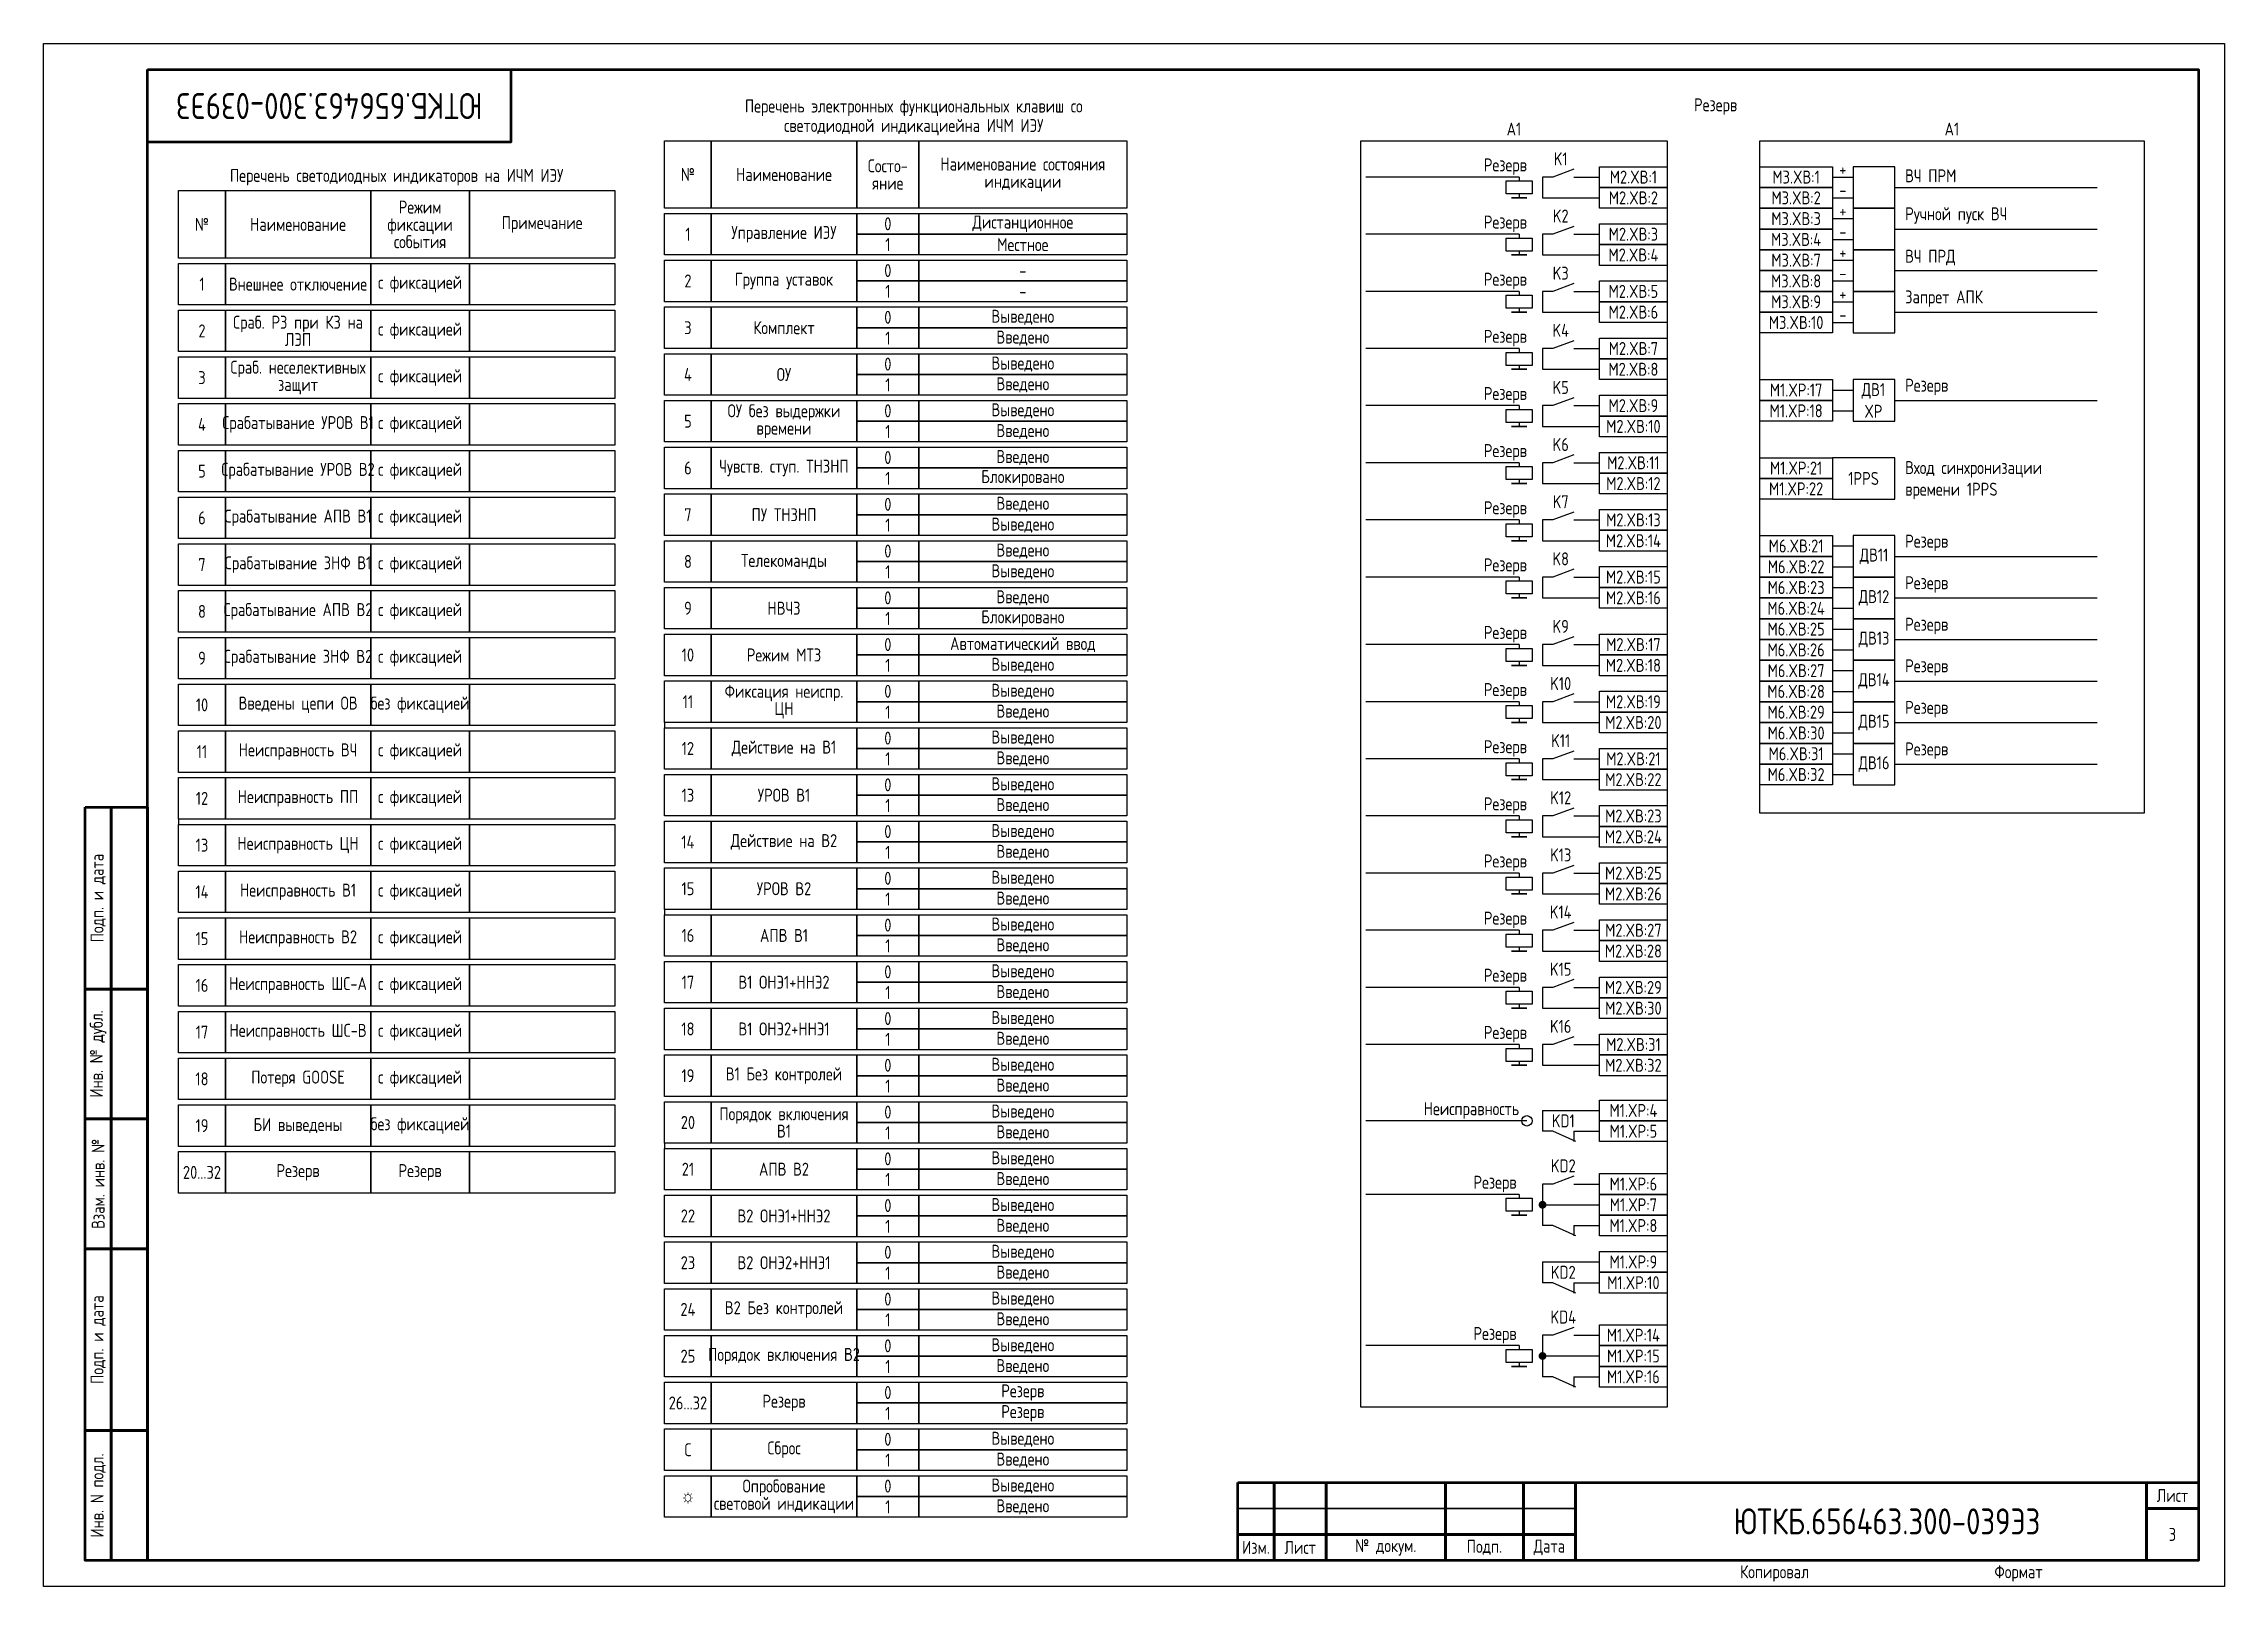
# Model space of a CAD drawing. Header units: millimetres. Extents: x -920 to 3495, y -90 to 589.
# Drawn here: x 840 to 1260, y 0 to 297 of the extents above; entities that cross this region are included whole.
import ezdxf

# ---------------------------------------------------------------- set-up
doc = ezdxf.new("R2010")
doc.units = ezdxf.units.MM
doc.styles.add('Gost type A_2.5', font='GOST_0.TTF', dxfattribs={"height": 2.5})
doc.styles.add('Gost_type_A', font='GOST_0.TTF')

msp = doc.modelspace()

# ---------------------------------------------------------------- texts
at = {"insert": (895, 285), "char_height": 5, "width": 70, "attachment_point": 5, "rotation": 180, "style": 'Gost_type_A'}
msp.add_mtext('ЮТКБ.656463.300-039Э3', dxfattribs=at)
at = {"char_height": 2.5}
for s, insert, width, attachment_point, line_spacing_factor, style in [('Перечень электронных функциональных клавиш со светодиодной индикациейна ИЧМ ИЭУ', (1007.59, 279.31), 70.4083, 8, 0.9, 'Gost_type_A'), ('Резерв', (1162.01, 284.88), 197, 5, 0.9, 'Gost_type_A'), ('A1', (1123.18, 279.31), 59, 8, 0.9, 'Gost_type_A'), ('A1', (1207.52, 279.31), 74.0002, 8, 0.9, 'Gost_type_A'), ('№ ', (964.09, 271.81), 9, 5, 0.8, 'Gost_type_A'), ('Наименование ', (982.59, 271.81), 28, 5, 0.8, 'Gost_type_A'), ('Состо- яние', (1002.59, 271.81), 12, 5, 0.8, 'Gost_type_A'), ('Наименование состояния\\Pиндикации ', (1028.59, 271.81), 40, 5, 0.8, 'Gost_type_A'), ('Перечень светодиодных индикаторов на ИЧМ ИЭУ', (908, 269.7), 84, 8, 0.9, 'Gost_type_A'), ('Режим\\Pфиксации события', (912.5, 262.2), 19, 5, 0.8, 'Gost_type_A'), ('№ ', (870.5, 262.2), 9, 5, 0.8, 'Gost_type_A'), ('Наименование ', (889, 262.2), 28, 5, 0.8, 'Gost_type_A'), ('Примечание', (936, 262.2), 28, 5, 0.8, 'Gost_type_A'), ('1', (964.09, 260.31), 9, 5, 0.8, 'Gost_type_A'), ('Управление ИЭУ', (982.59, 260.31), 28, 5, 0.8, 'Gost_type_A'), ('0', (1002.59, 262.31), 12, 5, 0.8, 'Gost_type_A'), ('Дистанционное', (1028.59, 262.31), 40, 5, 0.8, 'Gost_type_A'), ('1', (1002.59, 258.31), 12, 5, 0.8, 'Gost_type_A'), ('Местное', (1028.59, 258.31), 40, 5, 0.8, 'Gost_type_A'), ('с фиксацией', (912.5, 250.7), 19, 5, 0.8, 'Gost_type_A'), ('2', (964.09, 251.31), 9, 5, 0.8, 'Gost_type_A'), ('Группа уставок', (982.59, 251.31), 28, 5, 0.8, 'Gost_type_A'), ('0', (1002.59, 253.31), 12, 5, 0.8, 'Gost_type_A'), ('-', (1028.59, 253.31), 40, 5, 0.8, 'Gost_type_A'), ('1', (870.5, 250.7), 9, 5, 0.8, 'Gost_type_A'), ('Внешнее отключение', (889, 250.7), 28, 5, 0.8, 'Gost_type_A'), ('1', (1002.59, 249.31), 12, 5, 0.8, 'Gost_type_A'), ('-', (1028.59, 249.31), 40, 5, 0.8, 'Gost_type_A'), ('Сраб. РЗ при КЗ на ЛЭП ', (889, 241.7), 28, 5, 0.8, 'Gost_type_A'), ('0', (1002.59, 244.31), 12, 5, 0.8, 'Gost_type_A'), ('Выведено', (1028.59, 244.31), 40, 5, 0.8, 'Gost_type_A'), ('2', (870.5, 241.7), 9, 5, 0.8, 'Gost_type_A'), ('с фиксацией', (912.5, 241.7), 19, 5, 0.8, 'Gost_type_A'), ('3', (964.09, 242.31), 9, 5, 0.8, 'Gost_type_A'), ('Комплект', (982.59, 242.31), 28, 5, 0.8, 'Gost_type_A'), ('1', (1002.59, 240.31), 12, 5, 0.8, 'Gost_type_A'), ('Введено', (1028.59, 240.31), 40, 5, 0.8, 'Gost_type_A'), ('Сраб. неселективных защит ', (889, 232.7), 28, 5, 0.8, 'Gost_type_A'), ('0', (1002.59, 235.31), 12, 5, 0.8, 'Gost_type_A'), ('Выведено', (1028.59, 235.31), 40, 5, 0.8, 'Gost_type_A'), ('3', (870.5, 232.7), 9, 5, 0.8, 'Gost_type_A'), ('с фиксацией', (912.5, 232.7), 19, 5, 0.8, 'Gost_type_A'), ('4', (964.09, 233.31), 9, 5, 0.8, 'Gost_type_A'), ('ОУ', (982.59, 233.31), 28, 5, 0.8, 'Gost_type_A'), ('1', (1002.59, 231.31), 12, 5, 0.8, 'Gost_type_A'), ('Введено', (1028.59, 231.31), 40, 5, 0.8, 'Gost_type_A'), ('ОУ без выдержки времени ', (982.59, 224.31), 28, 5, 0.8, 'Gost type A_2.5'), ('0', (1002.59, 226.31), 12, 5, 0.8, 'Gost_type_A'), ('Выведено', (1028.59, 226.31), 40, 5, 0.8, 'Gost_type_A'), ('4', (870.5, 223.7), 9, 5, 0.8, 'Gost_type_A'), ('Срабатывание УРОВ В1', (889, 223.7), 28, 5, 0.8, 'Gost_type_A'), ('с фиксацией', (912.5, 223.7), 19, 5, 0.8, 'Gost_type_A'), ('5', (964.09, 224.31), 9, 5, 0.8, 'Gost_type_A'), ('1', (1002.59, 222.31), 12, 5, 0.8, 'Gost_type_A'), ('Введено', (1028.59, 222.31), 40, 5, 0.8, 'Gost_type_A'), ('0', (1002.59, 217.31), 12, 5, 0.8, 'Gost_type_A'), ('Введено', (1028.59, 217.31), 40, 5, 0.8, 'Gost_type_A'), ('5', (870.5, 214.7), 9, 5, 0.8, 'Gost_type_A'), ('Срабатывание УРОВ В2', (889, 214.7), 28, 5, 0.8, 'Gost_type_A'), ('с фиксацией', (912.5, 214.7), 19, 5, 0.8, 'Gost_type_A'), ('6', (964.09, 215.31), 9, 5, 0.8, 'Gost_type_A'), ('{\\C256;Чувств. ступ. ТНЗНП }', (982.59, 215.31), 28, 5, 0.8, 'Gost type A_2.5'), ('1', (1002.59, 213.31), 12, 5, 0.8, 'Gost_type_A'), ('Блокировано ', (1028.59, 213.31), 40, 5, 0.8, 'Gost_type_A'), ('6', (870.5, 205.7), 9, 5, 0.8, 'Gost_type_A'), ('Срабатывание АПВ В1', (889, 205.7), 28, 5, 0.8, 'Gost_type_A'), ('с фиксацией', (912.5, 205.7), 19, 5, 0.8, 'Gost_type_A'), ('7', (964.09, 206.31), 9, 5, 0.8, 'Gost_type_A'), ('ПУ ТНЗНП ', (982.59, 206.31), 28, 5, 0.8, 'Gost_type_A'), ('0', (1002.59, 208.31), 12, 5, 0.8, 'Gost_type_A'), ('Введено', (1028.59, 208.31), 40, 5, 0.8, 'Gost_type_A'), ('1', (1002.59, 204.31), 12, 5, 0.8, 'Gost_type_A'), ('Выведено', (1028.59, 204.31), 40, 5, 0.8, 'Gost_type_A'), ('7', (870.5, 196.7), 9, 5, 0.8, 'Gost_type_A'), ('Срабатывание ЗНФ В1', (889, 196.7), 28, 5, 0.8, 'Gost_type_A'), ('с фиксацией', (912.5, 196.7), 19, 5, 0.8, 'Gost_type_A'), ('8', (964.09, 197.31), 9, 5, 0.8, 'Gost_type_A'), ('Телекоманды', (982.59, 197.31), 28, 5, 0.8, 'Gost_type_A'), ('0', (1002.59, 199.31), 12, 5, 0.8, 'Gost_type_A'), ('Введено', (1028.59, 199.31), 40, 5, 0.8, 'Gost_type_A'), ('1', (1002.59, 195.31), 12, 5, 0.8, 'Gost_type_A'), ('Выведено', (1028.59, 195.31), 40, 5, 0.8, 'Gost_type_A'), ('Срабатывание АПВ В2', (889, 187.7), 28, 5, 0.8, 'Gost_type_A'), ('с фиксацией', (912.5, 187.7), 19, 5, 0.8, 'Gost_type_A'), ('9', (964.09, 188.31), 9, 5, 0.8, 'Gost_type_A'), ('НВЧЗ', (982.59, 188.31), 28, 5, 0.8, 'Gost_type_A'), ('0', (1002.59, 190.31), 12, 5, 0.8, 'Gost_type_A'), ('Введено', (1028.59, 190.31), 40, 5, 0.8, 'Gost_type_A'), ('8', (870.5, 187.7), 9, 5, 0.8, 'Gost_type_A'), ('1', (1002.59, 186.31), 12, 5, 0.8, 'Gost_type_A'), ('Блокировано', (1028.59, 186.31), 40, 5, 0.8, 'Gost_type_A'), ('0', (1002.59, 181.31), 12, 5, 0.8, 'Gost_type_A'), ('Автоматический ввод', (1028.59, 181.31), 40, 5, 0.8, 'Gost_type_A'), ('9', (870.5, 178.7), 9, 5, 0.8, 'Gost_type_A'), ('Срабатывание ЗНФ В2', (889, 178.7), 28, 5, 0.8, 'Gost_type_A'), ('с фиксацией', (912.5, 178.7), 19, 5, 0.8, 'Gost_type_A'), ('10', (964.09, 179.31), 9, 5, 0.8, 'Gost_type_A'), ('Режим МТЗ', (982.59, 179.31), 28, 5, 0.8, 'Gost_type_A'), ('1', (1002.59, 177.31), 12, 5, 0.8, 'Gost_type_A'), ('Выведено', (1028.59, 177.31), 40, 5, 0.8, 'Gost_type_A'), ('Фиксация неиспр.\\PЦН ', (982.59, 170.31), 28, 5, 0.8, 'Gost_type_A'), ('0', (1002.59, 172.31), 12, 5, 0.8, 'Gost_type_A'), ('Выведено', (1028.59, 172.31), 40, 5, 0.8, 'Gost_type_A'), ('10', (870.5, 169.7), 9, 5, 0.8, 'Gost_type_A'), ('Введены цепи ОВ', (889, 169.7), 28, 5, 0.8, 'Gost_type_A'), ('без фиксацией', (912.5, 169.7), 19, 5, 0.8, 'Gost_type_A'), ('11', (964.09, 170.31), 9, 5, 0.8, 'Gost_type_A'), ('1', (1002.59, 168.31), 12, 5, 0.8, 'Gost_type_A'), ('Введено', (1028.59, 168.31), 40, 5, 0.8, 'Gost_type_A'), ('0', (1002.59, 163.31), 12, 5, 0.8, 'Gost_type_A'), ('Выведено', (1028.59, 163.31), 40, 5, 0.8, 'Gost_type_A'), ('11', (870.5, 160.7), 9, 5, 0.8, 'Gost_type_A'), ('Неисправность ВЧ', (889, 160.7), 28, 5, 0.8, 'Gost_type_A'), ('с фиксацией', (912.5, 160.7), 19, 5, 0.8, 'Gost_type_A'), ('12', (964.09, 161.31), 9, 5, 0.8, 'Gost_type_A'), ('Действие на В1 ', (982.59, 161.31), 28, 5, 0.8, 'Gost_type_A'), ('1', (1002.59, 159.31), 12, 5, 0.8, 'Gost_type_A'), ('Введено', (1028.59, 159.31), 40, 5, 0.8, 'Gost_type_A'), ('0', (1002.59, 154.31), 12, 5, 0.8, 'Gost_type_A'), ('Выведено', (1028.59, 154.31), 40, 5, 0.8, 'Gost_type_A'), ('12', (870.5, 151.7), 9, 5, 0.8, 'Gost_type_A'), ('Неисправность ПП', (889, 151.7), 28, 5, 0.8, 'Gost_type_A'), ('с фиксацией', (912.5, 151.7), 19, 5, 0.8, 'Gost_type_A'), ('13', (964.09, 152.31), 9, 5, 0.8, 'Gost_type_A'), ('УРОВ В1 ', (982.59, 152.31), 28, 5, 0.8, 'Gost_type_A'), ('1', (1002.59, 150.31), 12, 5, 0.8, 'Gost_type_A'), ('Введено', (1028.59, 150.31), 40, 5, 0.8, 'Gost_type_A'), ('13', (870.5, 142.7), 9, 5, 0.8, 'Gost_type_A'), ('Неисправность ЦН ', (889, 142.7), 28, 5, 0.8, 'Gost_type_A'), ('с фиксацией', (912.5, 142.7), 19, 5, 0.8, 'Gost_type_A'), ('14', (964.09, 143.31), 9, 5, 0.8, 'Gost_type_A'), ('Действие на В2', (982.59, 143.31), 28, 5, 0.8, 'Gost_type_A'), ('0', (1002.59, 145.31), 12, 5, 0.8, 'Gost_type_A'), ('Выведено', (1028.59, 145.31), 40, 5, 0.8, 'Gost_type_A'), ('1', (1002.59, 141.31), 12, 5, 0.8, 'Gost_type_A'), ('Введено', (1028.59, 141.31), 40, 5, 0.8, 'Gost_type_A'), ('14', (870.5, 133.7), 9, 5, 0.8, 'Gost_type_A'), ('Неисправность В1', (889, 133.7), 28, 5, 0.8, 'Gost_type_A'), ('с фиксацией', (912.5, 133.7), 19, 5, 0.8, 'Gost_type_A'), ('15', (964.09, 134.31), 9, 5, 0.8, 'Gost_type_A'), ('УРОВ В2', (982.59, 134.31), 28, 5, 0.8, 'Gost_type_A'), ('0', (1002.59, 136.31), 12, 5, 0.8, 'Gost_type_A'), ('Выведено', (1028.59, 136.31), 40, 5, 0.8, 'Gost_type_A'), ('1', (1002.59, 132.31), 12, 5, 0.8, 'Gost_type_A'), ('Введено', (1028.59, 132.31), 40, 5, 0.8, 'Gost_type_A'), ('Неисправность В2', (889, 124.7), 28, 5, 0.8, 'Gost_type_A'), ('с фиксацией', (912.5, 124.7), 19, 5, 0.8, 'Gost_type_A'), ('16', (964.09, 125.31), 9, 5, 0.8, 'Gost_type_A'), ('АПВ В1', (982.59, 125.31), 28, 5, 0.8, 'Gost_type_A'), ('0', (1002.59, 127.31), 12, 5, 0.8, 'Gost_type_A'), ('Выведено', (1028.59, 127.31), 40, 5, 0.8, 'Gost_type_A'), ('15', (870.5, 124.7), 9, 5, 0.8, 'Gost_type_A'), ('1', (1002.59, 123.31), 12, 5, 0.8, 'Gost_type_A'), ('Введено', (1028.59, 123.31), 40, 5, 0.8, 'Gost_type_A'), ('0', (1002.59, 118.31), 12, 5, 0.8, 'Gost_type_A'), ('Выведено', (1028.59, 118.31), 40, 5, 0.8, 'Gost_type_A'), ('16', (870.5, 115.7), 9, 5, 0.8, 'Gost_type_A'), ('Неисправность ШС-А ', (889, 115.7), 28, 5, 0.8, 'Gost_type_A'), ('с фиксацией', (912.5, 115.7), 19, 5, 0.8, 'Gost_type_A'), ('17', (964.09, 116.31), 9, 5, 0.8, 'Gost_type_A'), ('В1 ОНЭ1+ННЭ2', (982.59, 116.31), 28, 5, 0.8, 'Gost_type_A'), ('1', (1002.59, 114.31), 12, 5, 0.8, 'Gost_type_A'), ('Введено', (1028.59, 114.31), 40, 5, 0.8, 'Gost_type_A'), ('0', (1002.59, 109.31), 12, 5, 0.8, 'Gost_type_A'), ('Выведено', (1028.59, 109.31), 40, 5, 0.8, 'Gost_type_A'), ('17', (870.5, 106.7), 9, 5, 0.8, 'Gost_type_A'), ('Неисправность ШС-В ', (889, 106.7), 28, 5, 0.8, 'Gost_type_A'), ('с фиксацией', (912.5, 106.7), 19, 5, 0.8, 'Gost_type_A'), ('18', (964.09, 107.31), 9, 5, 0.8, 'Gost_type_A'), ('В1 ОНЭ2+ННЭ1', (982.59, 107.31), 28, 5, 0.8, 'Gost_type_A'), ('1', (1002.59, 105.31), 12, 5, 0.8, 'Gost_type_A'), ('Введено', (1028.59, 105.31), 40, 5, 0.8, 'Gost_type_A'), ('0', (1002.59, 100.31), 12, 5, 0.8, 'Gost_type_A'), ('Выведено', (1028.59, 100.31), 40, 5, 0.8, 'Gost_type_A'), ('18', (870.5, 97.7), 9, 5, 0.8, 'Gost_type_A'), ('Потеря GOOSE ', (889, 97.7), 28, 5, 0.8, 'Gost_type_A'), ('с фиксацией', (912.5, 97.7), 19, 5, 0.8, 'Gost_type_A'), ('19', (964.09, 98.31), 9, 5, 0.8, 'Gost_type_A'), ('В1 Без контролей', (982.59, 98.31), 28, 5, 0.8, 'Gost_type_A'), ('1', (1002.59, 96.31), 12, 5, 0.8, 'Gost_type_A'), ('Введено', (1028.59, 96.31), 40, 5, 0.8, 'Gost_type_A'), ('0', (1002.59, 91.31), 12, 5, 0.8, 'Gost_type_A'), ('Выведено', (1028.59, 91.31), 40, 5, 0.8, 'Gost_type_A'), ('Неисправность', (1124.18, 91.62), 37, 6, 0.8, 'Gost_type_A'), ('19', (870.5, 88.7), 9, 5, 0.8, 'Gost_type_A'), ('БИ выведены ', (889, 88.7), 28, 5, 0.8, 'Gost_type_A'), ('без фиксацией', (912.5, 88.7), 19, 5, 0.8, 'Gost_type_A'), ('20', (964.09, 89.31), 9, 5, 0.8, 'Gost_type_A'), ('Порядок включения\\PВ1', (982.59, 89.31), 28, 5, 0.8, 'Gost_type_A'), ('1', (1002.59, 87.31), 12, 5, 0.8, 'Gost_type_A'), ('Введено', (1028.59, 87.31), 40, 5, 0.8, 'Gost_type_A'), ('20...32', (870.5, 79.7), 9, 5, 0.8, 'Gost_type_A'), ('Резерв', (889, 79.7), 28, 5, 0.8, 'Gost_type_A'), ('Резерв', (912.5, 79.7), 19, 5, 0.8, 'Gost_type_A'), ('21', (964.09, 80.31), 9, 5, 0.8, 'Gost_type_A'), ('АПВ В2', (982.59, 80.31), 28, 5, 0.8, 'Gost_type_A'), ('0', (1002.59, 82.31), 12, 5, 0.8, 'Gost_type_A'), ('Выведено', (1028.59, 82.31), 40, 5, 0.8, 'Gost_type_A'), ('1', (1002.59, 78.31), 12, 5, 0.8, 'Gost_type_A'), ('Введено', (1028.59, 78.31), 40, 5, 0.8, 'Gost_type_A'), ('Резерв', (1123.68, 77.46), 37, 6, 0.8, 'Gost_type_A'), ('22', (964.09, 71.31), 9, 5, 0.8, 'Gost_type_A'), ('В2 ОНЭ1+ННЭ2', (982.59, 71.31), 28, 5, 0.8, 'Gost_type_A'), ('0', (1002.59, 73.31), 12, 5, 0.8, 'Gost_type_A'), ('Выведено', (1028.59, 73.31), 40, 5, 0.8, 'Gost_type_A'), ('1', (1002.59, 69.31), 12, 5, 0.8, 'Gost_type_A'), ('Введено', (1028.59, 69.31), 40, 5, 0.8, 'Gost_type_A'), ('23', (964.09, 62.31), 9, 5, 0.8, 'Gost_type_A'), ('В2 ОНЭ2+ННЭ1', (982.59, 62.31), 28, 5, 0.8, 'Gost_type_A'), ('0', (1002.59, 64.31), 12, 5, 0.8, 'Gost_type_A'), ('Выведено', (1028.59, 64.31), 40, 5, 0.8, 'Gost_type_A'), ('1', (1002.59, 60.31), 12, 5, 0.8, 'Gost_type_A'), ('Введено', (1028.59, 60.31), 40, 5, 0.8, 'Gost_type_A'), ('В2 Без контролей', (982.59, 53.31), 28, 5, 0.8, 'Gost_type_A'), ('0', (1002.59, 55.31), 12, 5, 0.8, 'Gost_type_A'), ('Выведено', (1028.59, 55.31), 40, 5, 0.8, 'Gost_type_A'), ('24', (964.09, 53.31), 9, 5, 0.8, 'Gost_type_A'), ('1', (1002.59, 51.31), 12, 5, 0.8, 'Gost_type_A'), ('Введено', (1028.59, 51.31), 40, 5, 0.8, 'Gost_type_A'), ('0', (1002.59, 46.31), 12, 5, 0.8, 'Gost_type_A'), ('Выведено', (1028.59, 46.31), 40, 5, 0.8, 'Gost_type_A'), ('Резерв', (1123.68, 48.35), 37, 6, 0.8, 'Gost_type_A'), ('25', (964.09, 44.31), 9, 5, 0.8, 'Gost_type_A'), ('Порядок включения В2', (982.59, 44.31), 28, 5, 0.8, 'Gost_type_A'), ('1', (1002.59, 42.31), 12, 5, 0.8, 'Gost_type_A'), ('Введено', (1028.59, 42.31), 40, 5, 0.8, 'Gost_type_A'), ('0', (1002.59, 37.31), 12, 5, 0.8, 'Gost_type_A'), ('Резерв', (1028.59, 37.31), 40, 5, 0.8, 'Gost_type_A'), ('26...32', (964.09, 35.31), 9, 5, 0.8, 'Gost_type_A'), ('Резерв', (982.59, 35.31), 28, 5, 0.8, 'Gost_type_A'), ('1', (1002.59, 33.31), 12, 5, 0.8, 'Gost_type_A'), ('Резерв', (1028.59, 33.31), 40, 5, 0.8, 'Gost_type_A'), ('0', (1002.59, 28.31), 12, 5, 0.8, 'Gost_type_A'), ('Выведено', (1028.59, 28.31), 40, 5, 0.8, 'Gost_type_A'), ('C', (964.09, 26.31), 9, 5, 0.8, 'Gost_type_A'), ('Сброс', (982.59, 26.31), 28, 5, 0.8, 'Gost_type_A'), ('1', (1002.59, 24.31), 12, 5, 0.8, 'Gost_type_A'), ('Введено', (1028.59, 24.31), 40, 5, 0.8, 'Gost_type_A'), ('☼', (964.09, 17.31), 9, 5, 0.8, 'Gost_type_A'), ('Опробование световой индикации', (982.59, 17.31), 28, 5, 0.8, 'Gost_type_A'), ('0', (1002.59, 19.31), 12, 5, 0.8, 'Gost_type_A'), ('Выведено', (1028.59, 19.31), 40, 5, 0.8, 'Gost_type_A'), ('1', (1002.59, 15.31), 12, 5, 0.8, 'Gost_type_A'), ('Введено', (1028.59, 15.31), 40, 5, 0.8, 'Gost_type_A')]:
    msp.add_mtext(s, dxfattribs=dict(at, insert=insert, width=width, attachment_point=attachment_point, line_spacing_factor=line_spacing_factor, style=style))
at = {"style": 'Gost_type_A'}
for s, insert, char_height, width, attachment_point in [('Резерв', (1125.68, 273.31), 2.5, 31.0015, 6), ('K1', (1132.18, 274.81), 2.5, 5, 5), ('+', (1186.52, 272.81), 2.5, 4, 5), ('M2.XВ:1', (1146.18, 271.31), 2.5, 13, 5), ('M3.XВ:1', (1177.52, 271.31), 2.5, 14, 5), ('ВЧ ПРM', (1198.52, 270.31), 2.5, 30.8621, 7), ('K2', (1132.18, 263.81), 2.5, 5, 5), ('M2.XВ:2', (1146.18, 267.31), 2.5, 13, 5), ('M3.XВ:2', (1177.52, 267.31), 2.5, 14, 5), ('-', (1186.52, 268.81), 2.5, 4, 5), ('+', (1186.52, 264.81), 2.5, 4, 5), ('Ручной пуск ВЧ', (1198.52, 262.31), 2.5, 44.8565, 7), ('Резерв', (1125.68, 262.31), 2.5, 31.0015, 6), ('M2.XВ:3', (1146.18, 260.31), 2.5, 13, 5), ('M3.XВ:4', (1177.52, 259.31), 2.5, 14, 5), ('M3.XВ:3', (1177.52, 263.31), 2.5, 14, 5), ('-', (1186.52, 260.81), 2.5, 4, 5), ('M2.XВ:4', (1146.18, 256.31), 2.5, 13, 5), ('M3.XВ:7', (1177.52, 255.31), 2.5, 14, 5), ('+', (1186.52, 256.81), 2.5, 4, 5), ('ВЧ ПРД', (1198.52, 254.31), 2.5, 27.8465, 7), ('Резерв', (1125.68, 251.31), 2.5, 31.0015, 6), ('K3', (1132.18, 252.81), 2.5, 5, 5), ('M3.XВ:8', (1177.52, 251.31), 2.5, 14, 5), ('-', (1186.52, 252.81), 2.5, 4, 5), ('M2.XВ:5', (1146.18, 249.31), 2.5, 13, 5), ('M3.XВ:9', (1177.52, 247.31), 2.5, 14, 5), ('+', (1186.52, 248.81), 2.5, 4, 5), ('Запрет АПК', (1198.52, 246.31), 2.5, 27.8465, 7), ('M2.XВ:6', (1146.18, 245.31), 2.5, 13, 5), ('M3.XВ:10', (1177.52, 243.31), 2.5, 14, 5), ('-', (1186.52, 244.81), 2.5, 4, 5), ('Резерв', (1125.68, 240.31), 2.5, 31.0015, 6), ('K4', (1132.18, 241.81), 2.5, 5, 5), ('M2.XВ:7', (1146.18, 238.31), 2.5, 13, 5), ('M2.XВ:8', (1146.18, 234.31), 2.5, 13, 5), ('K5', (1132.18, 230.81), 2.5, 5, 5), ('M1.XP:17', (1177.52, 230.31), 2.5, 14, 5), ('ДВ1 XP', (1192.4, 228.31), 2.5, 7.7588, 5), ('Резерв', (1198.52, 229.31), 2.5, 37, 7), ('Резерв', (1125.68, 229.31), 2.5, 31.0015, 6), ('M2.XВ:9', (1146.18, 227.31), 2.5, 13, 5), ('M1.XP:18', (1177.52, 226.31), 2.5, 14, 5), ('M2.XВ:10', (1146.18, 223.31), 2.5, 13, 5), ('Резерв', (1125.68, 218.31), 2.5, 31.0015, 6), ('K6', (1132.18, 219.81), 2.5, 5, 5), ('M2.XВ:11', (1146.18, 216.31), 2.5, 13, 5), ('M1.XP:21', (1177.52, 215.29), 2.5, 14, 5), ('1PPS', (1190.52, 213.29), 2.5, 12, 5), ('Вход синхронизации\\Pвремени 1PPS', (1198.52, 209.29), 2.5, 35.9749, 7), ('K7', (1132.18, 208.81), 2.5, 5, 5), ('M2.XВ:12', (1146.18, 212.31), 2.5, 13, 5), ('M1.XP:22', (1177.52, 211.29), 2.5, 14, 5), ('Резерв', (1125.68, 207.31), 2.5, 31.0015, 6), ('M2.XВ:13', (1146.18, 205.31), 2.5, 13, 5), ('M2.XВ:14', (1146.18, 201.31), 2.5, 13, 5), ('Резерв', (1198.52, 199.29), 2.5, 27.8465, 7), ('Резерв', (1125.68, 196.31), 2.5, 31.0015, 6), ('K8', (1132.18, 197.81), 2.5, 5, 5), ('M6.XВ:22', (1177.52, 196.29), 2.5, 14, 5), ('M6.XВ:21', (1177.52, 200.29), 2.5, 14, 5), ('ДВ11', (1192.52, 198.29), 2.5, 7.9998, 5), ('M2.XВ:15', (1146.18, 194.31), 2.5, 13, 5), ('M6.XВ:23', (1177.52, 192.29), 2.5, 14, 5), ('Резерв', (1198.52, 191.29), 2.5, 27.8465, 7), ('M2.XВ:16', (1146.18, 190.31), 2.5, 13, 5), ('M6.XВ:24', (1177.52, 188.29), 2.5, 14, 5), ('ДВ12', (1192.52, 190.29), 2.5, 7.9998, 5), ('Резерв', (1125.68, 183.31), 2.5, 31.0015, 6), ('K9', (1132.18, 184.81), 2.5, 5, 5), ('M6.XВ:25', (1177.52, 184.29), 2.5, 14, 5), ('Резерв', (1198.52, 183.29), 2.5, 27.8465, 7), ('M2.XВ:17', (1146.18, 181.31), 2.5, 13, 5), ('M6.XВ:26', (1177.52, 180.29), 2.5, 14, 5), ('ДВ13', (1192.52, 182.29), 2.5, 7.9998, 5), ('M2.XВ:18', (1146.18, 177.31), 2.5, 13, 5), ('M6.XВ:27', (1177.52, 176.29), 2.5, 14, 5), ('Резерв', (1198.52, 175.29), 2.5, 27.8465, 7), ('Резерв', (1125.68, 172.31), 2.5, 31.0015, 6), ('K10', (1132.18, 173.81), 2.5, 5, 5), ('M6.XВ:28', (1177.52, 172.29), 2.5, 14, 5), ('ДВ14', (1192.52, 174.29), 2.5, 7.9998, 5), ('M2.XВ:19', (1146.18, 170.31), 2.5, 13, 5), ('M6.XВ:29', (1177.52, 168.29), 2.5, 14, 5), ('Резерв', (1198.52, 167.29), 2.5, 27.8465, 7), ('K11', (1132.18, 162.81), 2.5, 5, 5), ('M2.XВ:20', (1146.18, 166.31), 2.5, 13, 5), ('M6.XВ:30', (1177.52, 164.29), 2.5, 14, 5), ('ДВ15', (1192.52, 166.29), 2.5, 7.9998, 5), ('Резерв', (1125.68, 161.31), 2.5, 31.0015, 6), ('M2.XВ:21', (1146.18, 159.31), 2.5, 13, 5), ('M6.XВ:31', (1177.52, 160.29), 2.5, 14, 5), ('ДВ16', (1192.52, 158.29), 2.5, 7.9998, 5), ('Резерв', (1198.52, 159.29), 2.5, 27.8465, 7), ('M2.XВ:22', (1146.18, 155.31), 2.5, 13, 5), ('M6.XВ:32', (1177.52, 156.29), 2.5, 14, 5), ('Резерв', (1125.68, 150.31), 2.5, 31.0015, 6), ('K12', (1132.18, 151.81), 2.5, 5, 5), ('M2.XВ:23', (1146.18, 148.31), 2.5, 13, 5), ('M2.XВ:24', (1146.18, 144.31), 2.5, 13, 5), ('Резерв', (1125.68, 139.31), 2.5, 31.0015, 6), ('K13', (1132.18, 140.81), 2.5, 5, 5), ('M2.XВ:25', (1146.18, 137.31), 2.5, 13, 5), ('M2.XВ:26', (1146.18, 133.31), 2.5, 13, 5), ('K14', (1132.18, 129.81), 2.5, 5, 5), ('Резерв', (1125.68, 128.31), 2.5, 31.0015, 6), ('M2.XВ:27', (1146.18, 126.31), 2.5, 13, 5), ('M2.XВ:28', (1146.18, 122.31), 2.5, 13, 5), ('Резерв', (1125.68, 117.31), 2.5, 31.0015, 6), ('K15', (1132.18, 118.81), 2.5, 5, 5), ('M2.XВ:29', (1146.18, 115.31), 2.5, 13, 5), ('M2.XВ:30', (1146.18, 111.31), 2.5, 13, 5), ('Резерв', (1125.68, 106.31), 2.5, 31.0015, 6), ('K16', (1132.18, 107.81), 2.5, 5, 5), ('M2.XВ:31', (1146.18, 104.31), 2.5, 13, 5), ('M2.XВ:32', (1146.18, 100.31), 2.5, 13, 5), ('M1.XP:4', (1146.18, 91.62), 2.5, 13, 5), ('KD1', (1132.68, 89.62), 2.5, 8, 5), ('M1.XP:5', (1146.18, 87.62), 2.5, 13, 5), ('KD2', (1132.68, 80.96), 2.5, 8, 5), ('M1.XP:6', (1146.18, 77.46), 2.5, 13, 5), ('M1.XP:7', (1146.18, 73.46), 2.5, 13, 5), ('M1.XP:8', (1146.18, 69.46), 2.5, 13, 5), ('M1.XP:9', (1146.18, 62.46), 2.5, 13, 5), ('KD2', (1132.68, 60.46), 2.5, 8, 5), ('M1.XP:10', (1146.18, 58.46), 2.5, 13, 5), ('KD4', (1132.68, 51.85), 2.5, 8, 5), ('M1.XP:14', (1146.18, 48.35), 2.5, 13, 5), ('M1.XP:15', (1146.18, 44.35), 2.5, 13, 5), ('M1.XP:16', (1146.18, 40.35), 2.5, 13, 5), ('ЮТКБ.656463.300-039Э3', (1195, 12.5), 5, 120, 5), ('3', (1250, 10), 2.5, 10, 5)]:
    msp.add_mtext(s, dxfattribs=dict(at, insert=insert, char_height=char_height, width=width, attachment_point=attachment_point))

# ---------------------------------------------------------------- blocks, each defined once
blk = doc.blocks.new('Штамп угловой верхний')
at = {"lineweight": 50}
blk.add_lwpolyline([(0, 0), (70, 0), (70, -14), (0, -14)], close=True, dxfattribs=at)
blk = doc.blocks.new('Формат_А3')
blk.add_lwpolyline([(-420, 297), (0, 297), (0, 0), (-420, 0)], close=True)
at = {"lineweight": 50}
blk.add_lwpolyline([(-400, 292), (-5, 292), (-5, 5), (-400, 5)], close=True, dxfattribs=at)
blk = doc.blocks.new('Штамп левый нижний')
at = {"lineweight": 50}
for points in [[(-12, 145), (-7, 145), (-7, 110), (-12, 110)], [(-7, 145), (0, 145), (0, 110), (-7, 110)], [(-12, 110), (-7, 110), (-7, 85), (-12, 85)], [(-7, 110), (0, 110), (0, 85), (-7, 85)], [(-12, 85), (-7, 85), (-7, 60), (-12, 60)], [(-7, 85), (0, 85), (0, 60), (-7, 60)], [(-12, 60), (-7, 60), (-7, 25), (-12, 25)], [(-7, 60), (0, 60), (0, 25), (-7, 25)], [(-12, 25), (-7, 25), (-7, 0), (-12, 0)], [(-7, 25), (0, 25), (0, 0), (-7, 0)]]:
    blk.add_lwpolyline(points, close=True, dxfattribs=at)
at = {"char_height": 2.5, "attachment_point": 5, "rotation": 90, "style": 'Gost_type_A'}
for s, insert, width in [('Подп. и дата', (-9.5, 127.5), 35), ('Инв. № дубл.', (-9.5, 97.5), 25), ('Взам. инв. №', (-9.5, 72.5), 25), ('Подп. и дата', (-9.5, 42.5), 35), ('Инв. N подл.', (-9.5, 12.5), 25)]:
    blk.add_mtext(s, dxfattribs=dict(at, insert=insert, width=width))
blk = doc.blocks.new('Штамп малый нижний')
at = {"lineweight": 50}
for points in [[(-185, 15), (-178, 15), (-178, 5), (-185, 5)], [(-178, 15), (-168, 15), (-168, 5), (-178, 5)], [(-168, 15), (-145, 15), (-145, 5), (-168, 5)], [(-145, 15), (-130, 15), (-130, 5), (-145, 5)], [(-130, 15), (-120, 15), (-120, 5), (-130, 5)], [(-120, 15), (-10, 15), (-10, 0), (-120, 0)], [(-10, 15), (0, 15), (0, 10), (-10, 10)], [(-10, 10), (0, 10), (0, 0), (-10, 0)], [(-185, 5), (-178, 5), (-178, 0), (-185, 0)], [(-178, 5), (-168, 5), (-168, 0), (-178, 0)], [(-168, 5), (-145, 5), (-145, 0), (-168, 0)], [(-145, 5), (-130, 5), (-130, 0), (-145, 0)], [(-130, 5), (-120, 5), (-120, 0), (-130, 0)]]:
    blk.add_lwpolyline(points, close=True, dxfattribs=at)
for points in [[(-185, 15), (-178, 15), (-178, 10), (-185, 10)], [(-178, 15), (-168, 15), (-168, 10), (-178, 10)], [(-168, 15), (-145, 15), (-145, 10), (-168, 10)], [(-145, 15), (-130, 15), (-130, 10), (-145, 10)], [(-130, 15), (-120, 15), (-120, 10), (-130, 10)], [(-185, 10), (-178, 10), (-178, 5), (-185, 5)], [(-178, 10), (-168, 10), (-168, 5), (-178, 5)], [(-168, 10), (-145, 10), (-145, 5), (-168, 5)], [(-145, 10), (-130, 10), (-130, 5), (-145, 5)], [(-130, 10), (-120, 10), (-120, 5), (-130, 5)]]:
    blk.add_lwpolyline(points, close=True)
at = {"char_height": 2.5, "style": 'Gost_type_A'}
for s, insert, width, attachment_point in [('Лист', (-5, 12.5), 10, 5), ('Изм.', (-181.5, 2.5), 7, 5), ('Лист', (-173, 2.5), 10, 5), ('№ докум.', (-156.5, 2.5), 23, 5), ('Подп.', (-137.5, 2.5), 15, 5), ('Дата', (-125, 2.5), 10, 5), ('Копировал', (-75, -2.53), 13.1202, 6), ('Формат', (-30, -2.53), 13.1202, 6)]:
    blk.add_mtext(s, dxfattribs=dict(at, insert=insert, width=width, attachment_point=attachment_point))
blk = doc.blocks.new('POINT')
at = {"const_width": 0.75}
blk.add_lwpolyline([(-0.375, 0, 1), (0.375, 0, 1)], format="xyb", close=True, dxfattribs=at)

# ---------------------------------------------------------------- linework, layer by layer
for p, q in [((1124.18, 271.31), (1094.68, 271.31)), ((1124.18, 271.31), (1124.18, 270.56)), ((1184.52, 271.31), (1188.52, 271.31)), ((1196.52, 269.31), (1235.52, 269.31)), ((1124.18, 268.06), (1124.18, 267.31)), ((1184.52, 267.31), (1188.52, 267.31)), ((1184.52, 263.31), (1188.52, 263.31)), ((1196.52, 261.31), (1235.52, 261.31)), ((1124.18, 260.31), (1094.68, 260.31)), ((1124.18, 260.31), (1124.18, 259.56)), ((1124.18, 257.06), (1124.18, 256.31)), ((1184.52, 259.31), (1188.52, 259.31)), ((1184.52, 255.31), (1188.52, 255.31)), ((1196.52, 253.31), (1235.52, 253.31)), ((1124.18, 249.31), (1094.68, 249.31)), ((1124.18, 249.31), (1124.18, 248.56)), ((1184.52, 251.31), (1188.52, 251.31)), ((1124.18, 246.06), (1124.18, 245.31)), ((1184.52, 247.31), (1188.52, 247.31)), ((1196.52, 245.31), (1235.52, 245.31)), ((1184.52, 243.31), (1188.52, 243.31)), ((1124.18, 238.31), (1094.68, 238.31)), ((1124.18, 238.31), (1124.18, 237.56)), ((1124.18, 235.06), (1124.18, 234.31)), ((1124.18, 227.31), (1094.68, 227.31)), ((1124.18, 227.31), (1124.18, 226.56)), ((1184.52, 230.31), (1188.52, 230.31)), ((1196.52, 228.31), (1235.52, 228.31)), ((1124.18, 224.06), (1124.18, 223.31)), ((1184.52, 226.31), (1188.52, 226.31)), ((1124.18, 216.31), (1094.68, 216.31)), ((1124.18, 216.31), (1124.18, 215.56)), ((1124.18, 213.06), (1124.18, 212.31)), ((1124.18, 205.31), (1094.68, 205.31)), ((1124.18, 205.31), (1124.18, 204.56)), ((1124.18, 202.06), (1124.18, 201.31)), ((1184.52, 200.29), (1188.52, 200.29)), ((1196.52, 198.29), (1235.52, 198.29)), ((1124.18, 194.31), (1094.68, 194.31)), ((1124.18, 194.31), (1124.18, 193.56)), ((1184.52, 196.29), (1188.52, 196.29)), ((1124.18, 191.06), (1124.18, 190.31)), ((1184.52, 192.29), (1188.52, 192.29)), ((1196.52, 190.29), (1235.52, 190.29)), ((1184.52, 188.29), (1188.52, 188.29)), ((1124.18, 181.31), (1094.68, 181.31)), ((1124.18, 181.31), (1124.18, 180.56)), ((1184.52, 184.29), (1188.52, 184.29)), ((1196.52, 182.29), (1235.52, 182.29)), ((1124.18, 178.06), (1124.18, 177.31)), ((1184.52, 180.29), (1188.52, 180.29)), ((1184.52, 176.29), (1188.52, 176.29)), ((1184.52, 172.29), (1188.52, 172.29)), ((1196.52, 174.29), (1235.52, 174.29)), ((1124.18, 170.31), (1094.68, 170.31)), ((1124.18, 170.31), (1124.18, 169.56)), ((1184.52, 168.29), (1188.52, 168.29)), ((959.59, 166.31), (959.59, 165.31)), ((1124.18, 167.06), (1124.18, 166.31)), ((1184.52, 164.29), (1188.52, 164.29)), ((1196.52, 166.29), (1235.52, 166.29)), ((1184.52, 160.29), (1188.52, 160.29)), ((1124.18, 159.31), (1094.68, 159.31)), ((1124.18, 159.31), (1124.18, 158.56)), ((1124.18, 156.06), (1124.18, 155.31)), ((1184.52, 156.29), (1188.52, 156.29)), ((1196.52, 158.29), (1235.52, 158.29)), ((866, 147.7), (866, 146.7)), ((1124.18, 148.31), (1094.68, 148.31)), ((1124.18, 148.31), (1124.18, 147.56)), ((1124.18, 145.06), (1124.18, 144.31)), ((1124.18, 137.31), (1094.68, 137.31)), ((1124.18, 137.31), (1124.18, 136.56)), ((959.59, 130.31), (959.59, 129.31)), ((1124.18, 134.06), (1124.18, 133.31)), ((1124.18, 126.31), (1094.68, 126.31)), ((1124.18, 126.31), (1124.18, 125.56)), ((1124.18, 123.06), (1124.18, 122.31)), ((1124.18, 115.31), (1094.68, 115.31)), ((1124.18, 115.31), (1124.18, 114.56)), ((1124.18, 112.06), (1124.18, 111.31)), ((1124.18, 104.31), (1094.68, 104.31)), ((1124.18, 104.31), (1124.18, 103.56)), ((1124.18, 101.06), (1124.18, 100.31)), ((1125.68, 89.62), (1094.68, 89.62)), ((1128.68, 91.62), (1128.68, 87.62)), ((959.59, 85.31), (959.59, 84.31)), ((1134.68, 87.62), (1134.68, 85.62)), ((1124.18, 75.46), (1094.68, 75.46)), ((1124.18, 75.46), (1124.18, 74.71)), ((1124.18, 72.21), (1124.18, 71.46)), ((1134.68, 69.46), (1134.68, 67.46)), ((1128.68, 62.46), (1128.68, 58.46)), ((1134.68, 58.46), (1134.68, 56.46)), ((1124.18, 46.35), (1094.68, 46.35)), ((1124.18, 46.35), (1124.18, 45.6)), ((1124.18, 43.1), (1124.18, 42.35)), ((1134.68, 40.35), (1134.68, 38.35))]:
    msp.add_line(p, q)
at = {"ltscale": 1.08}
for p, q in [((1130.68, 271.31), (1128.68, 271.31)), ((1128.68, 271.31), (1128.68, 267.31)), ((1134.68, 271.31), (1139.68, 271.31)), ((1128.68, 267.31), (1139.68, 267.31)), ((1130.68, 260.31), (1128.68, 260.31)), ((1128.68, 260.31), (1128.68, 256.31)), ((1128.68, 256.31), (1139.68, 256.31)), ((1134.68, 260.31), (1139.68, 260.31)), ((1130.68, 249.31), (1128.68, 249.31)), ((1128.68, 249.31), (1128.68, 245.31)), ((1134.68, 249.31), (1139.68, 249.31)), ((1128.68, 245.31), (1139.68, 245.31)), ((1130.68, 238.31), (1128.68, 238.31)), ((1128.68, 238.31), (1128.68, 234.31)), ((1134.68, 238.31), (1139.68, 238.31)), ((1128.68, 234.31), (1139.68, 234.31)), ((1130.68, 227.31), (1128.68, 227.31)), ((1128.68, 227.31), (1128.68, 223.31)), ((1134.68, 227.31), (1139.68, 227.31)), ((1128.68, 223.31), (1139.68, 223.31)), ((1130.68, 216.31), (1128.68, 216.31)), ((1128.68, 216.31), (1128.68, 212.31)), ((1134.68, 216.31), (1139.68, 216.31)), ((1128.68, 212.31), (1139.68, 212.31)), ((1130.68, 205.31), (1128.68, 205.31)), ((1128.68, 205.31), (1128.68, 201.31)), ((1134.68, 205.31), (1139.68, 205.31)), ((1128.68, 201.31), (1139.68, 201.31)), ((1130.68, 194.31), (1128.68, 194.31)), ((1128.68, 194.31), (1128.68, 190.31)), ((1134.68, 194.31), (1139.68, 194.31)), ((1128.68, 190.31), (1139.68, 190.31)), ((1130.68, 181.31), (1128.68, 181.31)), ((1128.68, 181.31), (1128.68, 177.31)), ((1134.68, 181.31), (1139.68, 181.31)), ((1128.68, 177.31), (1139.68, 177.31)), ((1130.68, 170.31), (1128.68, 170.31)), ((1128.68, 170.31), (1128.68, 166.31)), ((1134.68, 170.31), (1139.68, 170.31)), ((1128.68, 166.31), (1139.68, 166.31)), ((1130.68, 159.31), (1128.68, 159.31)), ((1128.68, 159.31), (1128.68, 155.31)), ((1134.68, 159.31), (1139.68, 159.31)), ((1128.68, 155.31), (1139.68, 155.31)), ((1130.68, 148.31), (1128.68, 148.31)), ((1128.68, 148.31), (1128.68, 144.31)), ((1134.68, 148.31), (1139.68, 148.31)), ((1128.68, 144.31), (1139.68, 144.31)), ((1130.68, 137.31), (1128.68, 137.31)), ((1128.68, 137.31), (1128.68, 133.31)), ((1134.68, 137.31), (1139.68, 137.31)), ((1128.68, 133.31), (1139.68, 133.31)), ((1130.68, 126.31), (1128.68, 126.31)), ((1128.68, 126.31), (1128.68, 122.31)), ((1134.68, 126.31), (1139.68, 126.31)), ((1128.68, 122.31), (1139.68, 122.31)), ((1130.68, 115.31), (1128.68, 115.31)), ((1128.68, 115.31), (1128.68, 111.31)), ((1134.68, 115.31), (1139.68, 115.31)), ((1128.68, 111.31), (1139.68, 111.31)), ((1130.68, 104.31), (1128.68, 104.31)), ((1128.68, 104.31), (1128.68, 100.31)), ((1134.68, 104.31), (1139.68, 104.31)), ((1128.68, 100.31), (1139.68, 100.31)), ((1128.68, 91.62), (1139.68, 91.62)), ((1130.68, 87.62), (1128.68, 87.62)), ((1134.68, 87.62), (1139.68, 87.62)), ((1130.68, 77.46), (1128.68, 77.46)), ((1128.68, 77.46), (1128.68, 69.46)), ((1134.68, 77.46), (1139.68, 77.46)), ((1128.68, 73.46), (1139.68, 73.46)), ((1130.68, 69.46), (1128.68, 69.46)), ((1134.68, 69.46), (1139.68, 69.46)), ((1128.68, 62.46), (1139.68, 62.46)), ((1130.68, 58.46), (1128.68, 58.46)), ((1134.68, 58.46), (1139.68, 58.46)), ((1130.68, 48.35), (1128.68, 48.35)), ((1128.68, 48.35), (1128.68, 40.35)), ((1134.68, 48.35), (1139.68, 48.35)), ((1128.68, 44.35), (1139.68, 44.35)), ((1130.68, 40.35), (1128.68, 40.35)), ((1134.68, 40.35), (1139.68, 40.35))]:
    msp.add_line(p, q, dxfattribs=at)
at = {"ltscale": 4.32}
for p, q in [((1134.68, 272.81), (1130.68, 271.31)), ((1134.68, 261.81), (1130.68, 260.31)), ((1134.68, 250.81), (1130.68, 249.31)), ((1134.68, 239.81), (1130.68, 238.31)), ((1134.68, 228.81), (1130.68, 227.31)), ((1134.68, 217.81), (1130.68, 216.31)), ((1134.68, 206.81), (1130.68, 205.31)), ((1134.68, 195.81), (1130.68, 194.31)), ((1134.68, 182.81), (1130.68, 181.31)), ((1134.68, 171.81), (1130.68, 170.31)), ((1134.68, 160.81), (1130.68, 159.31)), ((1134.68, 149.81), (1130.68, 148.31)), ((1134.68, 138.81), (1130.68, 137.31)), ((1134.68, 127.81), (1130.68, 126.31)), ((1134.68, 116.81), (1130.68, 115.31)), ((1134.68, 105.81), (1130.68, 104.31)), ((1135.07, 85.62), (1130.68, 87.62)), ((1134.68, 78.96), (1130.68, 77.46)), ((1135.07, 67.46), (1130.68, 69.46)), ((1135.07, 56.46), (1130.68, 58.46)), ((1134.68, 49.85), (1130.68, 48.35)), ((1135.07, 38.35), (1130.68, 40.35))]:
    msp.add_line(p, q, dxfattribs=at)
for points in [[(959.59, 278.31), (968.59, 278.31), (968.59, 265.31), (959.59, 265.31)], [(968.59, 278.31), (996.59, 278.31), (996.59, 265.31), (968.59, 265.31)], [(996.59, 278.31), (1008.59, 278.31), (1008.59, 265.31), (996.59, 265.31)], [(1008.59, 278.31), (1048.59, 278.31), (1048.59, 265.31), (1008.59, 265.31)], [(1093.68, 278.31), (1152.68, 278.31), (1152.68, 34.5), (1093.68, 34.5)], [(1170.52, 278.31), (1244.52, 278.31), (1244.52, 148.87), (1170.52, 148.87)], [(1139.68, 273.31), (1152.68, 273.31), (1152.68, 269.31), (1139.68, 269.31)], [(1170.52, 273.31), (1184.52, 273.31), (1184.52, 269.31), (1170.52, 269.31)], [(1126.68, 270.56), (1126.68, 268.06), (1121.68, 268.06), (1121.68, 270.56)], [(1139.68, 269.31), (1152.68, 269.31), (1152.68, 265.31), (1139.68, 265.31)], [(1170.52, 269.31), (1184.52, 269.31), (1184.52, 265.31), (1170.52, 265.31)], [(866, 268.7), (875, 268.7), (875, 255.7), (866, 255.7)], [(875, 268.7), (903, 268.7), (903, 255.7), (875, 255.7)], [(903, 268.7), (922, 268.7), (922, 255.7), (903, 255.7)], [(922, 268.7), (950, 268.7), (950, 255.7), (922, 255.7)], [(1125.68, 267.31), (1122.68, 267.31)], [(1170.52, 265.31), (1184.52, 265.31), (1184.52, 261.31), (1170.52, 261.31)], [(959.59, 264.31), (968.59, 264.31), (968.59, 256.31), (959.59, 256.31)], [(968.59, 264.31), (996.59, 264.31), (996.59, 256.31), (968.59, 256.31)], [(996.59, 264.31), (1008.59, 264.31), (1008.59, 260.31), (996.59, 260.31)], [(1008.59, 264.31), (1048.59, 264.31), (1048.59, 260.31), (1008.59, 260.31)], [(1139.68, 262.31), (1152.68, 262.31), (1152.68, 258.31), (1139.68, 258.31)], [(1170.52, 261.31), (1184.52, 261.31), (1184.52, 257.31), (1170.52, 257.31)], [(996.59, 260.31), (1008.59, 260.31), (1008.59, 256.31), (996.59, 256.31)], [(1008.59, 260.31), (1048.59, 260.31), (1048.59, 256.31), (1008.59, 256.31)], [(1126.68, 259.56), (1126.68, 257.06), (1121.68, 257.06), (1121.68, 259.56)], [(1125.68, 256.31), (1122.68, 256.31)], [(1139.68, 258.31), (1152.68, 258.31), (1152.68, 254.31), (1139.68, 254.31)], [(1170.52, 257.31), (1184.52, 257.31), (1184.52, 253.31), (1170.52, 253.31)], [(866, 254.7), (875, 254.7), (875, 246.7), (866, 246.7)], [(875, 254.7), (903, 254.7), (903, 246.7), (875, 246.7)], [(903, 254.7), (922, 254.7), (922, 246.7), (903, 246.7)], [(922, 254.7), (950, 254.7), (950, 246.7), (922, 246.7)], [(959.59, 255.31), (968.59, 255.31), (968.59, 247.31), (959.59, 247.31)], [(968.59, 255.31), (996.59, 255.31), (996.59, 247.31), (968.59, 247.31)], [(996.59, 255.31), (1008.59, 255.31), (1008.59, 251.31), (996.59, 251.31)], [(1008.59, 255.31), (1048.59, 255.31), (1048.59, 251.31), (1008.59, 251.31)], [(1170.52, 253.31), (1184.52, 253.31), (1184.52, 249.31), (1170.52, 249.31)], [(996.59, 251.31), (1008.59, 251.31), (1008.59, 247.31), (996.59, 247.31)], [(1008.59, 251.31), (1048.59, 251.31), (1048.59, 247.31), (1008.59, 247.31)], [(1126.68, 248.56), (1126.68, 246.06), (1121.68, 246.06), (1121.68, 248.56)], [(1139.68, 251.31), (1152.68, 251.31), (1152.68, 247.31), (1139.68, 247.31)], [(1170.52, 249.31), (1184.52, 249.31), (1184.52, 245.31), (1170.52, 245.31)], [(866, 245.7), (875, 245.7), (875, 237.7), (866, 237.7)], [(875, 245.7), (903, 245.7), (903, 237.7), (875, 237.7)], [(903, 245.7), (922, 245.7), (922, 237.7), (903, 237.7)], [(922, 245.7), (950, 245.7), (950, 237.7), (922, 237.7)], [(959.59, 246.31), (968.59, 246.31), (968.59, 238.31), (959.59, 238.31)], [(968.59, 246.31), (996.59, 246.31), (996.59, 238.31), (968.59, 238.31)], [(996.59, 246.31), (1008.59, 246.31), (1008.59, 242.31), (996.59, 242.31)], [(1008.59, 246.31), (1048.59, 246.31), (1048.59, 242.31), (1008.59, 242.31)], [(1125.68, 245.31), (1122.68, 245.31)], [(1139.68, 247.31), (1152.68, 247.31), (1152.68, 243.31), (1139.68, 243.31)], [(1170.52, 245.31), (1184.52, 245.31), (1184.52, 241.31), (1170.52, 241.31)], [(996.59, 242.31), (1008.59, 242.31), (1008.59, 238.31), (996.59, 238.31)], [(1008.59, 242.31), (1048.59, 242.31), (1048.59, 238.31), (1008.59, 238.31)], [(1139.68, 240.31), (1152.68, 240.31), (1152.68, 236.31), (1139.68, 236.31)], [(866, 236.7), (875, 236.7), (875, 228.7), (866, 228.7)], [(875, 236.7), (903, 236.7), (903, 228.7), (875, 228.7)], [(903, 236.7), (922, 236.7), (922, 228.7), (903, 228.7)], [(922, 236.7), (950, 236.7), (950, 228.7), (922, 228.7)], [(959.59, 237.31), (968.59, 237.31), (968.59, 229.31), (959.59, 229.31)], [(968.59, 237.31), (996.59, 237.31), (996.59, 229.31), (968.59, 229.31)], [(996.59, 237.31), (1008.59, 237.31), (1008.59, 233.31), (996.59, 233.31)], [(1008.59, 237.31), (1048.59, 237.31), (1048.59, 233.31), (1008.59, 233.31)], [(1126.68, 237.56), (1126.68, 235.06), (1121.68, 235.06), (1121.68, 237.56)], [(1139.68, 236.31), (1152.68, 236.31), (1152.68, 232.31), (1139.68, 232.31)], [(996.59, 233.31), (1008.59, 233.31), (1008.59, 229.31), (996.59, 229.31)], [(1008.59, 233.31), (1048.59, 233.31), (1048.59, 229.31), (1008.59, 229.31)], [(1125.68, 234.31), (1122.68, 234.31)], [(1170.52, 232.31), (1184.52, 232.31), (1184.52, 228.31), (1170.52, 228.31)], [(866, 227.7), (875, 227.7), (875, 219.7), (866, 219.7)], [(875, 227.7), (903, 227.7), (903, 219.7), (875, 219.7)], [(903, 227.7), (922, 227.7), (922, 219.7), (903, 219.7)], [(922, 227.7), (950, 227.7), (950, 219.7), (922, 219.7)], [(959.59, 228.31), (968.59, 228.31), (968.59, 220.31), (959.59, 220.31)], [(968.59, 228.31), (996.59, 228.31), (996.59, 220.31), (968.59, 220.31)], [(996.59, 228.31), (1008.59, 228.31), (1008.59, 224.31), (996.59, 224.31)], [(1008.59, 228.31), (1048.59, 228.31), (1048.59, 224.31), (1008.59, 224.31)], [(1139.68, 229.31), (1152.68, 229.31), (1152.68, 225.31), (1139.68, 225.31)], [(1170.52, 228.31), (1184.52, 228.31), (1184.52, 224.31), (1170.52, 224.31)], [(996.59, 224.31), (1008.59, 224.31), (1008.59, 220.31), (996.59, 220.31)], [(1008.59, 224.31), (1048.59, 224.31), (1048.59, 220.31), (1008.59, 220.31)], [(1126.68, 226.56), (1126.68, 224.06), (1121.68, 224.06), (1121.68, 226.56)], [(1125.68, 223.31), (1122.68, 223.31)], [(1139.68, 225.31), (1152.68, 225.31), (1152.68, 221.31), (1139.68, 221.31)], [(866, 218.7), (875, 218.7), (875, 210.7), (866, 210.7)], [(875, 218.7), (903, 218.7), (903, 210.7), (875, 210.7)], [(903, 218.7), (922, 218.7), (922, 210.7), (903, 210.7)], [(922, 218.7), (950, 218.7), (950, 210.7), (922, 210.7)], [(959.59, 219.31), (968.59, 219.31), (968.59, 211.31), (959.59, 211.31)], [(968.59, 219.31), (996.59, 219.31), (996.59, 211.31), (968.59, 211.31)], [(996.59, 219.31), (1008.59, 219.31), (1008.59, 215.31), (996.59, 215.31)], [(1008.59, 219.31), (1048.59, 219.31), (1048.59, 215.31), (1008.59, 215.31)], [(996.59, 215.31), (1008.59, 215.31), (1008.59, 211.31), (996.59, 211.31)], [(1008.59, 215.31), (1048.59, 215.31), (1048.59, 211.31), (1008.59, 211.31)], [(1126.68, 215.56), (1126.68, 213.06), (1121.68, 213.06), (1121.68, 215.56)], [(1139.68, 218.31), (1152.68, 218.31), (1152.68, 214.31), (1139.68, 214.31)], [(1139.68, 214.31), (1152.68, 214.31), (1152.68, 210.31), (1139.68, 210.31)], [(1170.52, 217.29), (1184.52, 217.29), (1184.52, 213.29), (1170.52, 213.29)], [(959.59, 210.31), (968.59, 210.31), (968.59, 202.31), (959.59, 202.31)], [(968.59, 210.31), (996.59, 210.31), (996.59, 202.31), (968.59, 202.31)], [(996.59, 210.31), (1008.59, 210.31), (1008.59, 206.31), (996.59, 206.31)], [(1008.59, 210.31), (1048.59, 210.31), (1048.59, 206.31), (1008.59, 206.31)], [(1125.68, 212.31), (1122.68, 212.31)], [(1170.52, 213.29), (1184.52, 213.29), (1184.52, 209.29), (1170.52, 209.29)], [(866, 209.7), (875, 209.7), (875, 201.7), (866, 201.7)], [(875, 209.7), (903, 209.7), (903, 201.7), (875, 201.7)], [(903, 209.7), (922, 209.7), (922, 201.7), (903, 201.7)], [(922, 209.7), (950, 209.7), (950, 201.7), (922, 201.7)], [(996.59, 206.31), (1008.59, 206.31), (1008.59, 202.31), (996.59, 202.31)], [(1008.59, 206.31), (1048.59, 206.31), (1048.59, 202.31), (1008.59, 202.31)], [(1139.68, 207.31), (1152.68, 207.31), (1152.68, 203.31), (1139.68, 203.31)], [(1126.68, 204.56), (1126.68, 202.06), (1121.68, 202.06), (1121.68, 204.56)], [(1139.68, 203.31), (1152.68, 203.31), (1152.68, 199.31), (1139.68, 199.31)], [(1170.52, 202.29), (1184.52, 202.29), (1184.52, 198.29), (1170.52, 198.29)], [(866, 200.7), (875, 200.7), (875, 192.7), (866, 192.7)], [(875, 200.7), (903, 200.7), (903, 192.7), (875, 192.7)], [(903, 200.7), (922, 200.7), (922, 192.7), (903, 192.7)], [(922, 200.7), (950, 200.7), (950, 192.7), (922, 192.7)], [(959.59, 201.31), (968.59, 201.31), (968.59, 193.31), (959.59, 193.31)], [(968.59, 201.31), (996.59, 201.31), (996.59, 193.31), (968.59, 193.31)], [(996.59, 201.31), (1008.59, 201.31), (1008.59, 197.31), (996.59, 197.31)], [(1008.59, 201.31), (1048.59, 201.31), (1048.59, 197.31), (1008.59, 197.31)], [(1125.68, 201.31), (1122.68, 201.31)], [(1170.52, 198.29), (1184.52, 198.29), (1184.52, 194.29), (1170.52, 194.29)], [(996.59, 197.31), (1008.59, 197.31), (1008.59, 193.31), (996.59, 193.31)], [(1008.59, 197.31), (1048.59, 197.31), (1048.59, 193.31), (1008.59, 193.31)], [(1126.68, 193.56), (1126.68, 191.06), (1121.68, 191.06), (1121.68, 193.56)], [(1139.68, 196.31), (1152.68, 196.31), (1152.68, 192.31), (1139.68, 192.31)], [(1170.52, 194.29), (1184.52, 194.29), (1184.52, 190.29), (1170.52, 190.29)], [(866, 191.7), (875, 191.7), (875, 183.7), (866, 183.7)], [(875, 191.7), (903, 191.7), (903, 183.7), (875, 183.7)], [(903, 191.7), (922, 191.7), (922, 183.7), (903, 183.7)], [(922, 191.7), (950, 191.7), (950, 183.7), (922, 183.7)], [(959.59, 192.31), (968.59, 192.31), (968.59, 184.31), (959.59, 184.31)], [(968.59, 192.31), (996.59, 192.31), (996.59, 184.31), (968.59, 184.31)], [(996.59, 192.31), (1008.59, 192.31), (1008.59, 188.31), (996.59, 188.31)], [(1008.59, 192.31), (1048.59, 192.31), (1048.59, 188.31), (1008.59, 188.31)], [(1125.68, 190.31), (1122.68, 190.31)], [(1139.68, 192.31), (1152.68, 192.31), (1152.68, 188.31), (1139.68, 188.31)], [(1170.52, 190.29), (1184.52, 190.29), (1184.52, 186.29), (1170.52, 186.29)], [(996.59, 188.31), (1008.59, 188.31), (1008.59, 184.31), (996.59, 184.31)], [(1008.59, 188.31), (1048.59, 188.31), (1048.59, 184.31), (1008.59, 184.31)], [(1170.52, 186.29), (1184.52, 186.29), (1184.52, 182.29), (1170.52, 182.29)], [(866, 182.7), (875, 182.7), (875, 174.7), (866, 174.7)], [(875, 182.7), (903, 182.7), (903, 174.7), (875, 174.7)], [(903, 182.7), (922, 182.7), (922, 174.7), (903, 174.7)], [(922, 182.7), (950, 182.7), (950, 174.7), (922, 174.7)], [(959.59, 183.31), (968.59, 183.31), (968.59, 175.31), (959.59, 175.31)], [(968.59, 183.31), (996.59, 183.31), (996.59, 175.31), (968.59, 175.31)], [(996.59, 183.31), (1008.59, 183.31), (1008.59, 179.31), (996.59, 179.31)], [(1008.59, 183.31), (1048.59, 183.31), (1048.59, 179.31), (1008.59, 179.31)], [(1139.68, 183.31), (1152.68, 183.31), (1152.68, 179.31), (1139.68, 179.31)], [(1170.52, 182.29), (1184.52, 182.29), (1184.52, 178.29), (1170.52, 178.29)], [(996.59, 179.31), (1008.59, 179.31), (1008.59, 175.31), (996.59, 175.31)], [(1008.59, 179.31), (1048.59, 179.31), (1048.59, 175.31), (1008.59, 175.31)], [(1126.68, 180.56), (1126.68, 178.06), (1121.68, 178.06), (1121.68, 180.56)], [(1125.68, 177.31), (1122.68, 177.31)], [(1139.68, 179.31), (1152.68, 179.31), (1152.68, 175.31), (1139.68, 175.31)], [(1170.52, 178.29), (1184.52, 178.29), (1184.52, 174.29), (1170.52, 174.29)], [(866, 173.7), (875, 173.7), (875, 165.7), (866, 165.7)], [(875, 173.7), (903, 173.7), (903, 165.7), (875, 165.7)], [(903, 173.7), (922, 173.7), (922, 165.7), (903, 165.7)], [(922, 173.7), (950, 173.7), (950, 165.7), (922, 165.7)], [(959.59, 174.31), (968.59, 174.31), (968.59, 166.31), (959.59, 166.31)], [(968.59, 174.31), (996.59, 174.31), (996.59, 166.31), (968.59, 166.31)], [(996.59, 174.31), (1008.59, 174.31), (1008.59, 170.31), (996.59, 170.31)], [(1008.59, 174.31), (1048.59, 174.31), (1048.59, 170.31), (1008.59, 170.31)], [(1139.68, 172.31), (1152.68, 172.31), (1152.68, 168.31), (1139.68, 168.31)], [(1170.52, 174.29), (1184.52, 174.29), (1184.52, 170.29), (1170.52, 170.29)], [(996.59, 170.31), (1008.59, 170.31), (1008.59, 166.31), (996.59, 166.31)], [(1008.59, 170.31), (1048.59, 170.31), (1048.59, 166.31), (1008.59, 166.31)], [(1126.68, 169.56), (1126.68, 167.06), (1121.68, 167.06), (1121.68, 169.56)], [(1139.68, 168.31), (1152.68, 168.31), (1152.68, 164.31), (1139.68, 164.31)], [(1170.52, 170.29), (1184.52, 170.29), (1184.52, 166.29), (1170.52, 166.29)], [(866, 164.7), (875, 164.7), (875, 156.7), (866, 156.7)], [(875, 164.7), (903, 164.7), (903, 156.7), (875, 156.7)], [(903, 164.7), (922, 164.7), (922, 156.7), (903, 156.7)], [(922, 164.7), (950, 164.7), (950, 156.7), (922, 156.7)], [(959.59, 165.31), (968.59, 165.31), (968.59, 157.31), (959.59, 157.31)], [(968.59, 165.31), (996.59, 165.31), (996.59, 157.31), (968.59, 157.31)], [(996.59, 165.31), (1008.59, 165.31), (1008.59, 161.31), (996.59, 161.31)], [(1008.59, 165.31), (1048.59, 165.31), (1048.59, 161.31), (1008.59, 161.31)], [(1125.68, 166.31), (1122.68, 166.31)], [(1170.52, 166.29), (1184.52, 166.29), (1184.52, 162.29), (1170.52, 162.29)], [(996.59, 161.31), (1008.59, 161.31), (1008.59, 157.31), (996.59, 157.31)], [(1008.59, 161.31), (1048.59, 161.31), (1048.59, 157.31), (1008.59, 157.31)], [(1139.68, 161.31), (1152.68, 161.31), (1152.68, 157.31), (1139.68, 157.31)], [(1170.52, 162.29), (1184.52, 162.29), (1184.52, 158.29), (1170.52, 158.29)], [(866, 155.7), (875, 155.7), (875, 147.7), (866, 147.7)], [(875, 155.7), (903, 155.7), (903, 147.7), (875, 147.7)], [(903, 155.7), (922, 155.7), (922, 147.7), (903, 147.7)], [(922, 155.7), (950, 155.7), (950, 147.7), (922, 147.7)], [(959.59, 156.31), (968.59, 156.31), (968.59, 148.31), (959.59, 148.31)], [(968.59, 156.31), (996.59, 156.31), (996.59, 148.31), (968.59, 148.31)], [(996.59, 156.31), (1008.59, 156.31), (1008.59, 152.31), (996.59, 152.31)], [(1008.59, 156.31), (1048.59, 156.31), (1048.59, 152.31), (1008.59, 152.31)], [(1126.68, 158.56), (1126.68, 156.06), (1121.68, 156.06), (1121.68, 158.56)], [(1139.68, 157.31), (1152.68, 157.31), (1152.68, 153.31), (1139.68, 153.31)], [(1170.52, 158.29), (1184.52, 158.29), (1184.52, 154.29), (1170.52, 154.29)], [(996.59, 152.31), (1008.59, 152.31), (1008.59, 148.31), (996.59, 148.31)], [(1008.59, 152.31), (1048.59, 152.31), (1048.59, 148.31), (1008.59, 148.31)], [(1125.68, 155.31), (1122.68, 155.31)], [(959.59, 147.31), (968.59, 147.31), (968.59, 139.31), (959.59, 139.31)], [(968.59, 147.31), (996.59, 147.31), (996.59, 139.31), (968.59, 139.31)], [(996.59, 147.31), (1008.59, 147.31), (1008.59, 143.31), (996.59, 143.31)], [(1008.59, 147.31), (1048.59, 147.31), (1048.59, 143.31), (1008.59, 143.31)], [(1126.68, 147.56), (1126.68, 145.06), (1121.68, 145.06), (1121.68, 147.56)], [(1139.68, 150.31), (1152.68, 150.31), (1152.68, 146.31), (1139.68, 146.31)], [(866, 146.7), (875, 146.7), (875, 138.7), (866, 138.7)], [(875, 146.7), (903, 146.7), (903, 138.7), (875, 138.7)], [(903, 146.7), (922, 146.7), (922, 138.7), (903, 138.7)], [(922, 146.7), (950, 146.7), (950, 138.7), (922, 138.7)], [(996.59, 143.31), (1008.59, 143.31), (1008.59, 139.31), (996.59, 139.31)], [(1008.59, 143.31), (1048.59, 143.31), (1048.59, 139.31), (1008.59, 139.31)], [(1125.68, 144.31), (1122.68, 144.31)], [(1139.68, 146.31), (1152.68, 146.31), (1152.68, 142.31), (1139.68, 142.31)], [(1139.68, 139.31), (1152.68, 139.31), (1152.68, 135.31), (1139.68, 135.31)], [(866, 137.7), (875, 137.7), (875, 129.7), (866, 129.7)], [(875, 137.7), (903, 137.7), (903, 129.7), (875, 129.7)], [(903, 137.7), (922, 137.7), (922, 129.7), (903, 129.7)], [(922, 137.7), (950, 137.7), (950, 129.7), (922, 129.7)], [(959.59, 138.31), (968.59, 138.31), (968.59, 130.31), (959.59, 130.31)], [(968.59, 138.31), (996.59, 138.31), (996.59, 130.31), (968.59, 130.31)], [(996.59, 138.31), (1008.59, 138.31), (1008.59, 134.31), (996.59, 134.31)], [(1008.59, 138.31), (1048.59, 138.31), (1048.59, 134.31), (1008.59, 134.31)], [(1126.68, 136.56), (1126.68, 134.06), (1121.68, 134.06), (1121.68, 136.56)], [(1139.68, 135.31), (1152.68, 135.31), (1152.68, 131.31), (1139.68, 131.31)], [(996.59, 134.31), (1008.59, 134.31), (1008.59, 130.31), (996.59, 130.31)], [(1008.59, 134.31), (1048.59, 134.31), (1048.59, 130.31), (1008.59, 130.31)], [(1125.68, 133.31), (1122.68, 133.31)], [(866, 128.7), (875, 128.7), (875, 120.7), (866, 120.7)], [(875, 128.7), (903, 128.7), (903, 120.7), (875, 120.7)], [(903, 128.7), (922, 128.7), (922, 120.7), (903, 120.7)], [(922, 128.7), (950, 128.7), (950, 120.7), (922, 120.7)], [(959.59, 129.31), (968.59, 129.31), (968.59, 121.31), (959.59, 121.31)], [(968.59, 129.31), (996.59, 129.31), (996.59, 121.31), (968.59, 121.31)], [(996.59, 129.31), (1008.59, 129.31), (1008.59, 125.31), (996.59, 125.31)], [(1008.59, 129.31), (1048.59, 129.31), (1048.59, 125.31), (1008.59, 125.31)], [(1139.68, 128.31), (1152.68, 128.31), (1152.68, 124.31), (1139.68, 124.31)], [(996.59, 125.31), (1008.59, 125.31), (1008.59, 121.31), (996.59, 121.31)], [(1008.59, 125.31), (1048.59, 125.31), (1048.59, 121.31), (1008.59, 121.31)], [(1126.68, 125.56), (1126.68, 123.06), (1121.68, 123.06), (1121.68, 125.56)], [(1125.68, 122.31), (1122.68, 122.31)], [(1139.68, 124.31), (1152.68, 124.31), (1152.68, 120.31), (1139.68, 120.31)], [(866, 119.7), (875, 119.7), (875, 111.7), (866, 111.7)], [(875, 119.7), (903, 119.7), (903, 111.7), (875, 111.7)], [(903, 119.7), (922, 119.7), (922, 111.7), (903, 111.7)], [(922, 119.7), (950, 119.7), (950, 111.7), (922, 111.7)], [(959.59, 120.31), (968.59, 120.31), (968.59, 112.31), (959.59, 112.31)], [(968.59, 120.31), (996.59, 120.31), (996.59, 112.31), (968.59, 112.31)], [(996.59, 120.31), (1008.59, 120.31), (1008.59, 116.31), (996.59, 116.31)], [(1008.59, 120.31), (1048.59, 120.31), (1048.59, 116.31), (1008.59, 116.31)], [(996.59, 116.31), (1008.59, 116.31), (1008.59, 112.31), (996.59, 112.31)], [(1008.59, 116.31), (1048.59, 116.31), (1048.59, 112.31), (1008.59, 112.31)], [(1126.68, 114.56), (1126.68, 112.06), (1121.68, 112.06), (1121.68, 114.56)], [(1139.68, 117.31), (1152.68, 117.31), (1152.68, 113.31), (1139.68, 113.31)], [(866, 110.7), (875, 110.7), (875, 102.7), (866, 102.7)], [(875, 110.7), (903, 110.7), (903, 102.7), (875, 102.7)], [(903, 110.7), (922, 110.7), (922, 102.7), (903, 102.7)], [(922, 110.7), (950, 110.7), (950, 102.7), (922, 102.7)], [(959.59, 111.31), (968.59, 111.31), (968.59, 103.31), (959.59, 103.31)], [(968.59, 111.31), (996.59, 111.31), (996.59, 103.31), (968.59, 103.31)], [(996.59, 111.31), (1008.59, 111.31), (1008.59, 107.31), (996.59, 107.31)], [(1008.59, 111.31), (1048.59, 111.31), (1048.59, 107.31), (1008.59, 107.31)], [(1125.68, 111.31), (1122.68, 111.31)], [(1139.68, 113.31), (1152.68, 113.31), (1152.68, 109.31), (1139.68, 109.31)], [(996.59, 107.31), (1008.59, 107.31), (1008.59, 103.31), (996.59, 103.31)], [(1008.59, 107.31), (1048.59, 107.31), (1048.59, 103.31), (1008.59, 103.31)], [(1139.68, 106.31), (1152.68, 106.31), (1152.68, 102.31), (1139.68, 102.31)], [(866, 101.7), (875, 101.7), (875, 93.7), (866, 93.7)], [(875, 101.7), (903, 101.7), (903, 93.7), (875, 93.7)], [(903, 101.7), (922, 101.7), (922, 93.7), (903, 93.7)], [(922, 101.7), (950, 101.7), (950, 93.7), (922, 93.7)], [(959.59, 102.31), (968.59, 102.31), (968.59, 94.31), (959.59, 94.31)], [(968.59, 102.31), (996.59, 102.31), (996.59, 94.31), (968.59, 94.31)], [(996.59, 102.31), (1008.59, 102.31), (1008.59, 98.31), (996.59, 98.31)], [(1008.59, 102.31), (1048.59, 102.31), (1048.59, 98.31), (1008.59, 98.31)], [(1126.68, 103.56), (1126.68, 101.06), (1121.68, 101.06), (1121.68, 103.56)], [(1139.68, 102.31), (1152.68, 102.31), (1152.68, 98.31), (1139.68, 98.31)], [(996.59, 98.31), (1008.59, 98.31), (1008.59, 94.31), (996.59, 94.31)], [(1008.59, 98.31), (1048.59, 98.31), (1048.59, 94.31), (1008.59, 94.31)], [(1125.68, 100.31), (1122.68, 100.31)], [(866, 92.7), (875, 92.7), (875, 84.7), (866, 84.7)], [(875, 92.7), (903, 92.7), (903, 84.7), (875, 84.7)], [(903, 92.7), (922, 92.7), (922, 84.7), (903, 84.7)], [(922, 92.7), (950, 92.7), (950, 84.7), (922, 84.7)], [(959.59, 93.31), (968.59, 93.31), (968.59, 85.31), (959.59, 85.31)], [(968.59, 93.31), (996.59, 93.31), (996.59, 85.31), (968.59, 85.31)], [(996.59, 93.31), (1008.59, 93.31), (1008.59, 89.31), (996.59, 89.31)], [(1008.59, 93.31), (1048.59, 93.31), (1048.59, 89.31), (1008.59, 89.31)], [(1139.68, 93.62), (1152.68, 93.62), (1152.68, 89.62), (1139.68, 89.62)], [(996.59, 89.31), (1008.59, 89.31), (1008.59, 85.31), (996.59, 85.31)], [(1008.59, 89.31), (1048.59, 89.31), (1048.59, 85.31), (1008.59, 85.31)], [(1139.68, 89.62), (1152.68, 89.62), (1152.68, 85.62), (1139.68, 85.62)], [(959.59, 84.31), (968.59, 84.31), (968.59, 76.31), (959.59, 76.31)], [(968.59, 84.31), (996.59, 84.31), (996.59, 76.31), (968.59, 76.31)], [(996.59, 84.31), (1008.59, 84.31), (1008.59, 80.31), (996.59, 80.31)], [(1008.59, 84.31), (1048.59, 84.31), (1048.59, 80.31), (1008.59, 80.31)], [(866, 83.7), (875, 83.7), (875, 75.7), (866, 75.7)], [(875, 83.7), (903, 83.7), (903, 75.7), (875, 75.7)], [(903, 83.7), (922, 83.7), (922, 75.7), (903, 75.7)], [(922, 83.7), (950, 83.7), (950, 75.7), (922, 75.7)], [(996.59, 80.31), (1008.59, 80.31), (1008.59, 76.31), (996.59, 76.31)], [(1008.59, 80.31), (1048.59, 80.31), (1048.59, 76.31), (1008.59, 76.31)], [(1139.68, 79.46), (1152.68, 79.46), (1152.68, 75.46), (1139.68, 75.46)], [(959.59, 75.31), (968.59, 75.31), (968.59, 67.31), (959.59, 67.31)], [(968.59, 75.31), (996.59, 75.31), (996.59, 67.31), (968.59, 67.31)], [(996.59, 75.31), (1008.59, 75.31), (1008.59, 71.31), (996.59, 71.31)], [(1008.59, 75.31), (1048.59, 75.31), (1048.59, 71.31), (1008.59, 71.31)], [(1126.68, 74.71), (1126.68, 72.21), (1121.68, 72.21), (1121.68, 74.71)], [(1125.68, 71.46), (1122.68, 71.46)], [(1139.68, 75.46), (1152.68, 75.46), (1152.68, 71.46), (1139.68, 71.46)], [(1139.68, 71.46), (1152.68, 71.46), (1152.68, 67.46), (1139.68, 67.46)], [(996.59, 71.31), (1008.59, 71.31), (1008.59, 67.31), (996.59, 67.31)], [(1008.59, 71.31), (1048.59, 71.31), (1048.59, 67.31), (1008.59, 67.31)], [(959.59, 66.31), (968.59, 66.31), (968.59, 58.31), (959.59, 58.31)], [(968.59, 66.31), (996.59, 66.31), (996.59, 58.31), (968.59, 58.31)], [(996.59, 66.31), (1008.59, 66.31), (1008.59, 62.31), (996.59, 62.31)], [(1008.59, 66.31), (1048.59, 66.31), (1048.59, 62.31), (1008.59, 62.31)], [(1139.68, 64.46), (1152.68, 64.46), (1152.68, 60.46), (1139.68, 60.46)], [(996.59, 62.31), (1008.59, 62.31), (1008.59, 58.31), (996.59, 58.31)], [(1008.59, 62.31), (1048.59, 62.31), (1048.59, 58.31), (1008.59, 58.31)], [(1139.68, 60.46), (1152.68, 60.46), (1152.68, 56.46), (1139.68, 56.46)], [(959.59, 57.31), (968.59, 57.31), (968.59, 49.31), (959.59, 49.31)], [(968.59, 57.31), (996.59, 57.31), (996.59, 49.31), (968.59, 49.31)], [(996.59, 57.31), (1008.59, 57.31), (1008.59, 53.31), (996.59, 53.31)], [(1008.59, 57.31), (1048.59, 57.31), (1048.59, 53.31), (1008.59, 53.31)], [(996.59, 53.31), (1008.59, 53.31), (1008.59, 49.31), (996.59, 49.31)], [(1008.59, 53.31), (1048.59, 53.31), (1048.59, 49.31), (1008.59, 49.31)], [(959.59, 48.31), (968.59, 48.31), (968.59, 40.31), (959.59, 40.31)], [(968.59, 48.31), (996.59, 48.31), (996.59, 40.31), (968.59, 40.31)], [(996.59, 48.31), (1008.59, 48.31), (1008.59, 44.31), (996.59, 44.31)], [(1008.59, 48.31), (1048.59, 48.31), (1048.59, 44.31), (1008.59, 44.31)], [(1139.68, 50.35), (1152.68, 50.35), (1152.68, 46.35), (1139.68, 46.35)], [(1139.68, 46.35), (1152.68, 46.35), (1152.68, 42.35), (1139.68, 42.35)], [(996.59, 44.31), (1008.59, 44.31), (1008.59, 40.31), (996.59, 40.31)], [(1008.59, 44.31), (1048.59, 44.31), (1048.59, 40.31), (1008.59, 40.31)], [(1126.68, 45.6), (1126.68, 43.1), (1121.68, 43.1), (1121.68, 45.6)], [(1125.68, 42.35), (1122.68, 42.35)], [(1139.68, 42.35), (1152.68, 42.35), (1152.68, 38.35), (1139.68, 38.35)], [(959.59, 39.31), (968.59, 39.31), (968.59, 31.31), (959.59, 31.31)], [(968.59, 39.31), (996.59, 39.31), (996.59, 31.31), (968.59, 31.31)], [(996.59, 39.31), (1008.59, 39.31), (1008.59, 35.31), (996.59, 35.31)], [(1008.59, 39.31), (1048.59, 39.31), (1048.59, 35.31), (1008.59, 35.31)], [(996.59, 35.31), (1008.59, 35.31), (1008.59, 31.31), (996.59, 31.31)], [(1008.59, 35.31), (1048.59, 35.31), (1048.59, 31.31), (1008.59, 31.31)], [(959.59, 30.31), (968.59, 30.31), (968.59, 22.31), (959.59, 22.31)], [(968.59, 30.31), (996.59, 30.31), (996.59, 22.31), (968.59, 22.31)], [(996.59, 30.31), (1008.59, 30.31), (1008.59, 26.31), (996.59, 26.31)], [(1008.59, 30.31), (1048.59, 30.31), (1048.59, 26.31), (1008.59, 26.31)], [(996.59, 26.31), (1008.59, 26.31), (1008.59, 22.31), (996.59, 22.31)], [(1008.59, 26.31), (1048.59, 26.31), (1048.59, 22.31), (1008.59, 22.31)], [(959.59, 21.31), (968.59, 21.31), (968.59, 13.31), (959.59, 13.31)], [(968.59, 21.31), (996.59, 21.31), (996.59, 13.31), (968.59, 13.31)], [(996.59, 21.31), (1008.59, 21.31), (1008.59, 17.31), (996.59, 17.31)], [(1008.59, 21.31), (1048.59, 21.31), (1048.59, 17.31), (1008.59, 17.31)], [(996.59, 17.31), (1008.59, 17.31), (1008.59, 13.31), (996.59, 13.31)], [(1008.59, 17.31), (1048.59, 17.31), (1048.59, 13.31), (1008.59, 13.31)]]:
    msp.add_lwpolyline(points, close=True)
at = {"ltscale": 4}
for points in [[(1188.52, 265.31), (1196.52, 265.31), (1196.52, 273.31), (1188.52, 273.31)], [(1188.52, 257.31), (1196.52, 257.31), (1196.52, 265.31), (1188.52, 265.31)], [(1188.52, 249.31), (1196.52, 249.31), (1196.52, 257.31), (1188.52, 257.31)], [(1188.52, 241.31), (1196.52, 241.31), (1196.52, 249.31), (1188.52, 249.31)], [(1188.52, 224.31), (1196.52, 224.31), (1196.52, 232.31), (1188.52, 232.31)], [(1184.52, 209.29), (1196.52, 209.29), (1196.52, 217.29), (1184.52, 217.29)], [(1188.52, 194.29), (1196.52, 194.29), (1196.52, 202.29), (1188.52, 202.29)], [(1188.52, 186.29), (1196.52, 186.29), (1196.52, 194.29), (1188.52, 194.29)], [(1188.52, 178.29), (1196.52, 178.29), (1196.52, 186.29), (1188.52, 186.29)], [(1188.52, 170.29), (1196.52, 170.29), (1196.52, 178.29), (1188.52, 178.29)], [(1188.52, 162.29), (1196.52, 162.29), (1196.52, 170.29), (1188.52, 170.29)], [(1188.52, 154.29), (1196.52, 154.29), (1196.52, 162.29), (1188.52, 162.29)]]:
    msp.add_lwpolyline(points, close=True, dxfattribs=at)
msp.add_circle((1125.68, 89.62), 1)

# ---------------------------------------------------------------- block references
at = {"color": 1}
for name, p in [('Формат_А3', (1260, 0)), ('Штамп левый нижний', (860, 5)), ('Штамп малый нижний', (1255, 5))]:
    msp.add_blockref(name, p, dxfattribs=at)
for name, p in [('Штамп угловой верхний', (860, 292)), ('POINT', (1128.68, 73.46)), ('POINT', (1128.68, 44.35))]:
    msp.add_blockref(name, p)

msp.set_redraw_order([(e.dxf.handle, doc.entitydb.next_handle()) for e in msp.query("TEXT MTEXT ATTDEF DIMENSION ARC_DIMENSION")])  # texts and dimensions are drawn at this point

doc.saveas('drawing.dxf')
